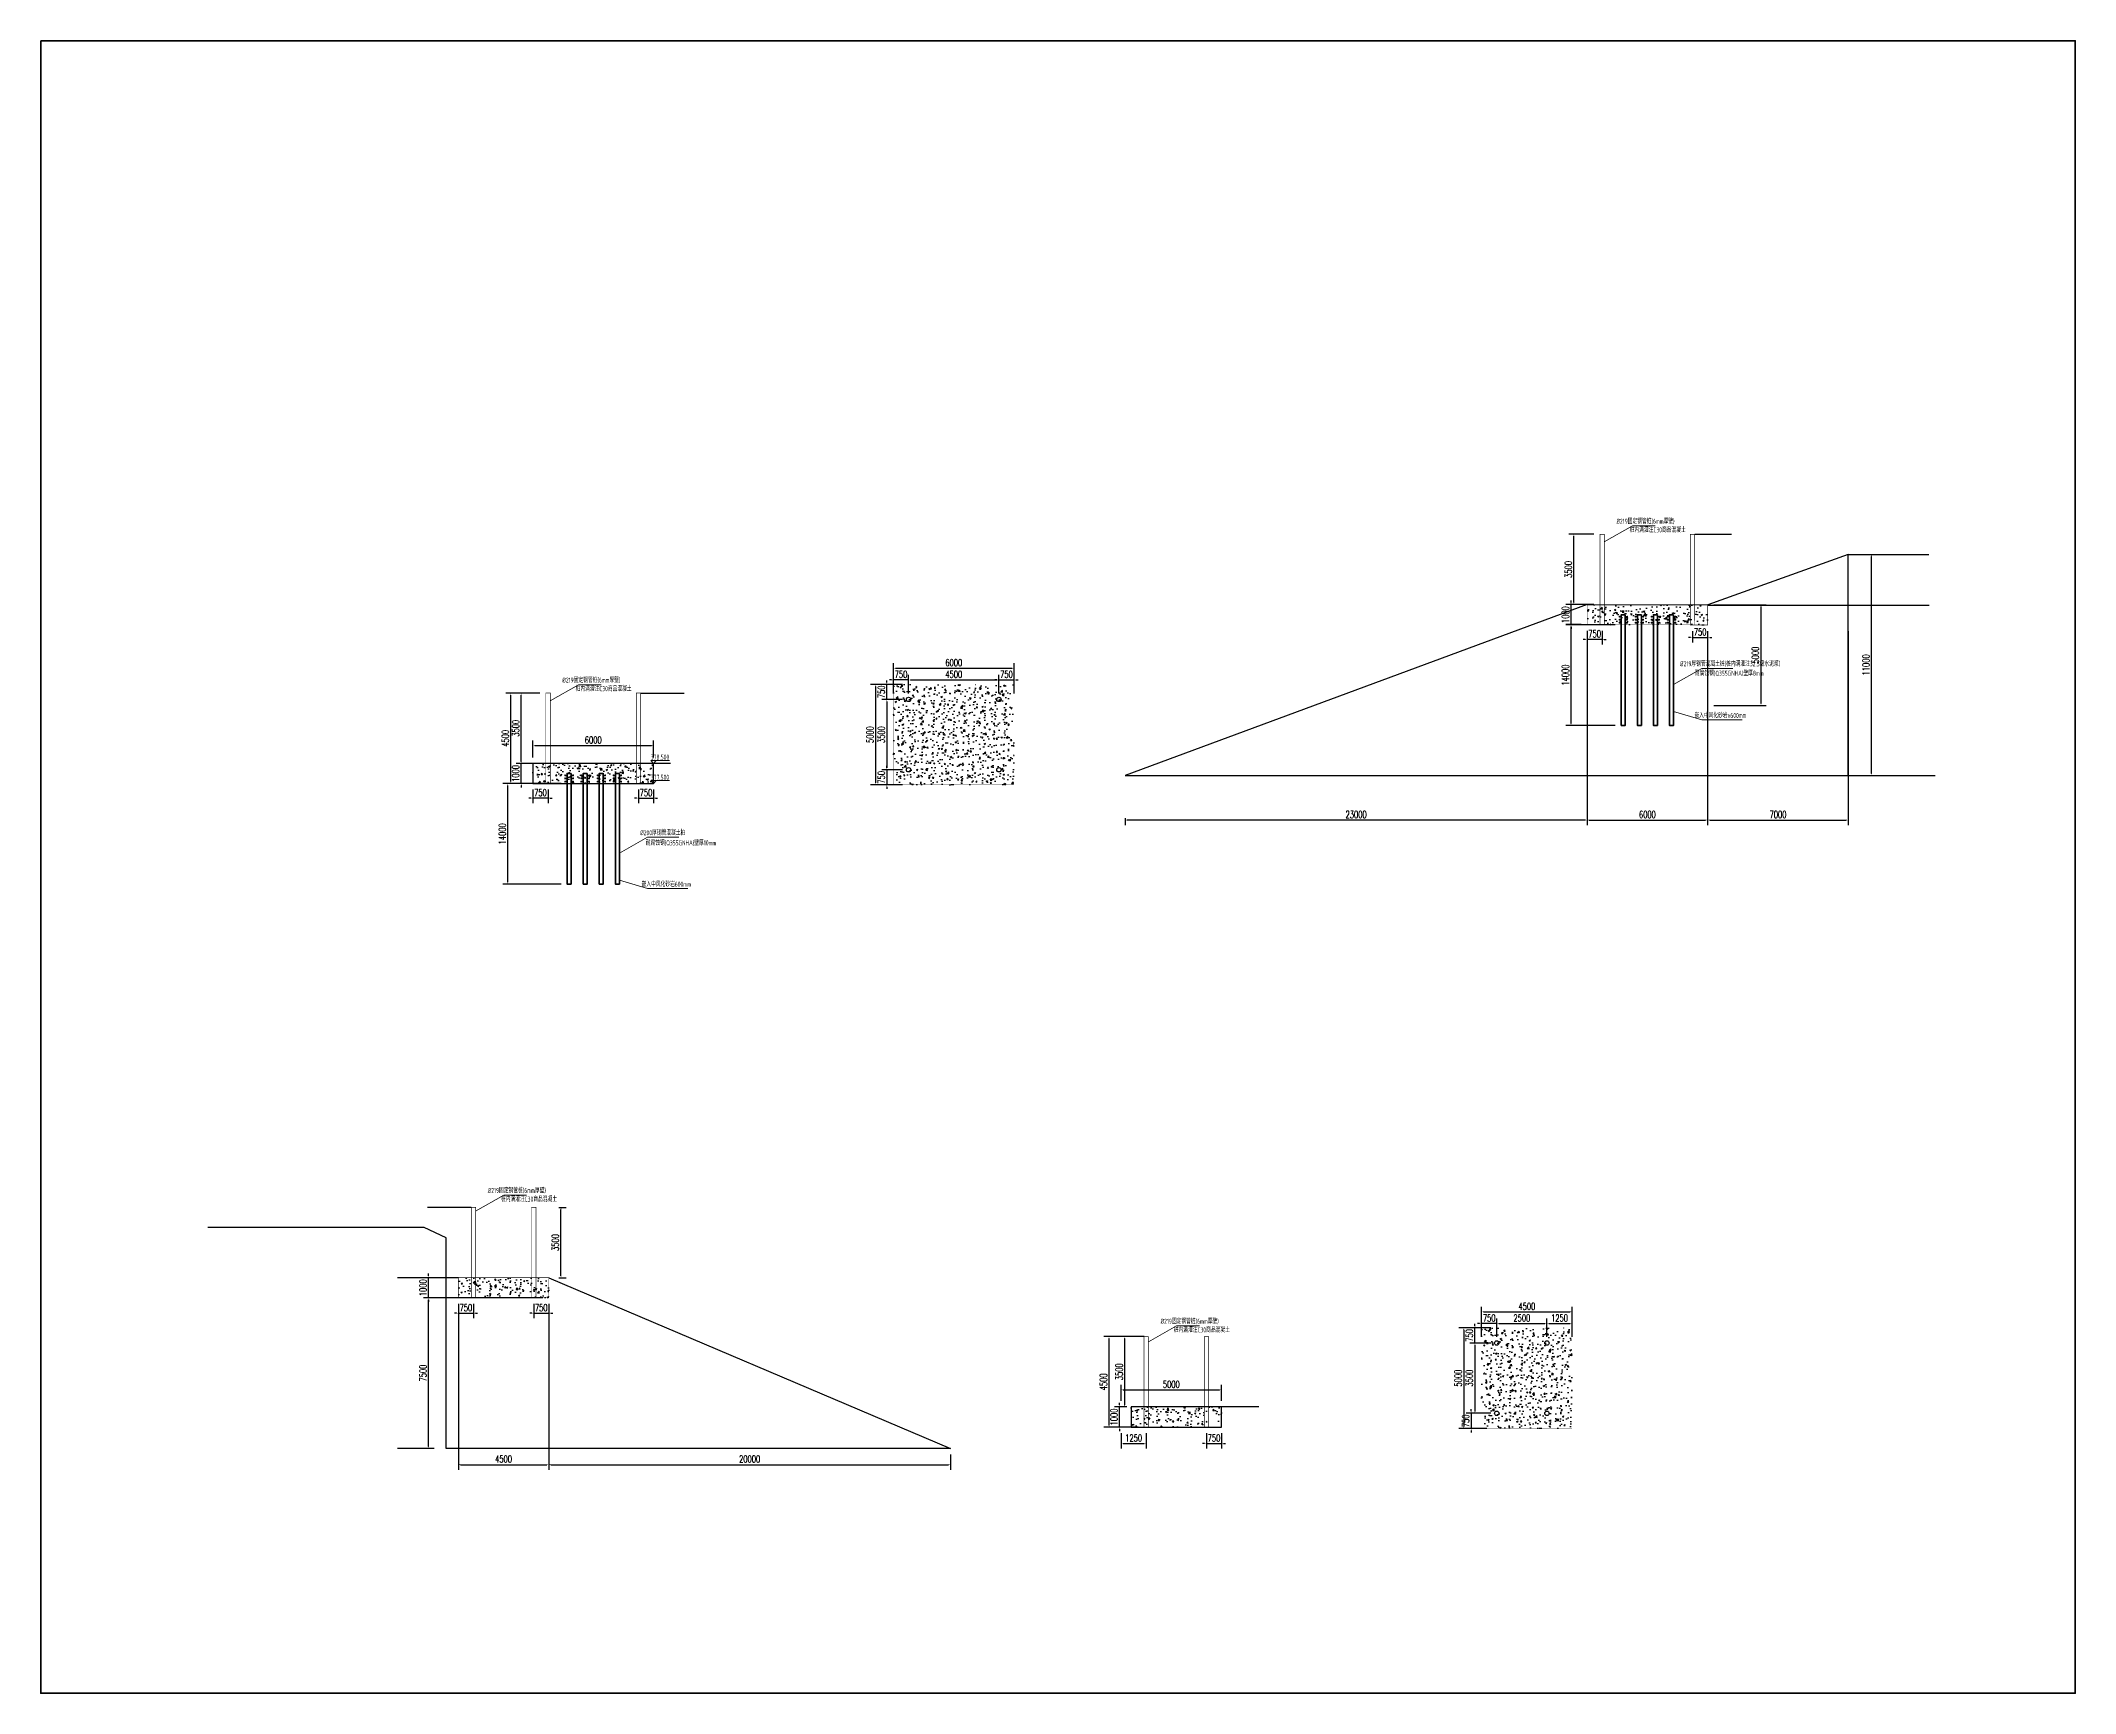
# Model space of a CAD drawing. Header units: millimetres. Extents: x -2430464 to 225692, y -180 to 1805330.
# Drawn here: x -976038 to -874760, y 622606 to 704851 of the extents above; entities that cross this region are included whole.
import ezdxf

# ---------------------------------------------------------------- set-up
doc = ezdxf.new("R2010")
doc.units = ezdxf.units.MM
doc.header["$LTSCALE"] = 1000
doc.layers.get('DEFPOINTS').update_dxf_attribs({"linetype": 'CONTINUOUS'})
for name, color, linetype in [('W-FLOAT_BOWL浮筒', 253, 'CONTINUOUS'), ('W-MOUNTING固定方式', 5, 'CONTINUOUS'), ('W-REVETMENT驳岸', 251, 'CONTINUOUS'), ('W-STEEL_FRAME钢架', 3, 'CONTINUOUS'), ('W-WOOD_FLOOR木地板', 30, 'CONTINUOUS'), ('建筑', 7, 'CONTINUOUS'), ('铝架', 3, 'CONTINUOUS')]:
    doc.layers.add(name, color=color, linetype=linetype)
for name, color, linetype, lineweight in [('工作线', 1, 'CONTINUOUS', 35), ('标注', 3, 'CONTINUOUS', 15), ('结构粗线', 4, 'CONTINUOUS', 35), ('结构细线', 7, 'CONTINUOUS', 18)]:
    doc.layers.add(name, color=color, linetype=linetype, lineweight=lineweight)
doc.styles.add('civil', font='tssdeng.shx', dxfattribs={"width": 0.7, "bigfont": 'hztxt.shx'})
doc.styles.add('STANDARD_T3', font='simplex.shx', dxfattribs={"width": 0.7, "bigfont": 'gbcbig.shx'})
doc.dimstyles.new('W&&100', dxfattribs={"dimtxt": 350, "dimasz": 100, "dimexe": 250, "dimexo": 300, "dimgap": 100, "dimtad": 1, "dimdec": 0, "dimzin": 0, "dimdsep": 46, "dimtxsty": 'STANDARD_T3', "dimcen": 0.09, "dimclrd": 1, "dimclre": 1, "dimclrt": 7, "dimazin": 2, "dimtfac": 1, "dimtdec": 0, "dimtix": 1, "dimtmove": 2, "dimatfit": 3, "dimfxl": 0, "dimtolj": 1, "dimtzin": 0, "dimarcsym": 0})

msp = doc.modelspace()

# ---------------------------------------------------------------- texts
at = {"layer": '标注', "char_height": 250, "attachment_point": 5, "style": 'civil'}
for s, insert in [('\\A1;%%C219固定钢管桩(6mm厚壁)', (-896155.04, 680923.1)), ('\\A1;桩内满灌注C30商品混凝土', (-895547.63, 680504.82)), ('\\A1;%%C219厚钢管混凝土桩(桩内满灌注32.5级水泥浆)', (-891942.99, 673830.22)), ('\\A1;耐腐蚀钢(Q355GNHA)壁厚8mm', (-891986.17, 673360.59)), ('\\A1;%%C219固定钢管桩(6mm厚壁)', (-948623.76, 673018.96)), ('\\A1;桩内满灌注C30商品混凝土', (-948016.35, 672600.67)), ('\\A1;嵌入中风化砂岩≥600mm', (-892425.75, 671266.36)), ('\\A1;378.500', (-945211.99, 669195.15)), ('\\A1;377.500', (-945211.99, 668195.15)), ('\\A1;%%C200厚钢管混凝土桩', (-945072.94, 665433.15)), ('\\A1;耐腐蚀钢(Q355GNHA)壁厚10mm', (-944165.6, 664916.97)), ('\\A1;嵌入中风化砂岩600mm', (-944899.4, 662869.29)), ('\\A1;%%C219固定钢管桩(6mm厚壁)', (-952337.2, 647616.46)), ('\\A1;桩内满灌注C30商品混凝土', (-951729.79, 647198.17)), ('\\A1;%%C219固定钢管桩(6mm厚壁)', (-918846.76, 641108.96)), ('\\A1;桩内满灌注C30商品混凝土', (-918239.35, 640690.67))]:
    msp.add_mtext(s, dxfattribs=dict(at, insert=insert))

# ---------------------------------------------------------------- blocks, each defined once
blk = doc.blocks.new('*D144')
at = {"layer": 'DEFPOINTS', "color": 0, "transparency": 16777216}
for p in [(-952118, 668883), (-951534, 668883), (-951534, 667883)]:
    blk.add_point(p, dxfattribs=at)
at = {"layer": 'W-WOOD_FLOOR木地板', "color": 1, "lineweight": -2, "transparency": 16777216}
for p, q in [((-951834, 668883), (-952368, 668883)), ((-952118, 668983), (-952118, 669083)), ((-952118, 667883), (-952118, 668883)), ((-951834, 667883), (-952368, 667883)), ((-952118, 667783), (-952118, 667683))]:
    blk.add_line(p, q, dxfattribs=at)
at = {"layer": 'W-WOOD_FLOOR木地板', "color": 1, "transparency": 16777216}
for points in [[(-952135, 668983), (-952101, 668983), (-952118, 668883)], [(-952135, 667783), (-952101, 667783), (-952118, 667883)]]:
    blk.add_solid(points, dxfattribs=at)
at = {"layer": 'W-WOOD_FLOOR木地板', "color": 7, "transparency": 16777216, "insert": (-952393, 668383), "char_height": 350, "attachment_point": 5, "rotation": 90, "style": 'STANDARD_T3'}
blk.add_mtext('\\A1;1000', dxfattribs=at)
blk = doc.blocks.new('*D145')
at = {"layer": 'DEFPOINTS', "color": 0, "transparency": 16777216}
for p in [(-952637, 672383), (-950894, 672383), (-950894, 667883)]:
    blk.add_point(p, dxfattribs=at)
at = {"layer": 'W-WOOD_FLOOR木地板', "color": 1, "lineweight": -2, "transparency": 16777216}
for p, q in [((-951194, 672383), (-952887, 672383)), ((-952637, 667983), (-952637, 672283)), ((-951194, 667883), (-952887, 667883))]:
    blk.add_line(p, q, dxfattribs=at)
at = {"layer": 'W-WOOD_FLOOR木地板', "color": 1, "transparency": 16777216}
for points in [[(-952653, 672283), (-952620, 672283), (-952637, 672383)], [(-952653, 667983), (-952620, 667983), (-952637, 667883)]]:
    blk.add_solid(points, dxfattribs=at)
at = {"layer": 'W-WOOD_FLOOR木地板', "color": 7, "transparency": 16777216, "insert": (-952912, 670133), "char_height": 350, "attachment_point": 5, "rotation": 90, "style": 'STANDARD_T3'}
blk.add_mtext('\\A1;4500', dxfattribs=at)
blk = doc.blocks.new('*D146')
at = {"layer": 'DEFPOINTS', "color": 0, "transparency": 16777216}
for p in [(-952126, 672383), (-951044, 672383), (-950894, 668883)]:
    blk.add_point(p, dxfattribs=at)
at = {"layer": 'W-WOOD_FLOOR木地板', "color": 1, "lineweight": -2, "transparency": 16777216}
for p, q in [((-951344, 672383), (-952376, 672383)), ((-952126, 668983), (-952126, 672283)), ((-951194, 668883), (-952376, 668883))]:
    blk.add_line(p, q, dxfattribs=at)
at = {"layer": 'W-WOOD_FLOOR木地板', "color": 1, "transparency": 16777216}
for points in [[(-952143, 672283), (-952110, 672283), (-952126, 672383)], [(-952143, 668983), (-952110, 668983), (-952126, 668883)]]:
    blk.add_solid(points, dxfattribs=at)
at = {"layer": 'W-WOOD_FLOOR木地板', "color": 7, "transparency": 16777216, "insert": (-952401, 670633), "char_height": 350, "attachment_point": 5, "rotation": 90, "style": 'STANDARD_T3'}
blk.add_mtext('\\A1;3500', dxfattribs=at)
blk = doc.blocks.new('*D147')
at = {"layer": 'DEFPOINTS', "color": 0, "transparency": 16777216}
for p in [(-933588, 672817), (-934482, 667817), (-933588, 667817)]:
    blk.add_point(p, dxfattribs=at)
at = {"layer": '建筑', "color": 1, "lineweight": -2, "transparency": 16777216}
for p, q in [((-933888, 672817), (-934732, 672817)), ((-934482, 672717), (-934482, 667917)), ((-933888, 667817), (-934732, 667817))]:
    blk.add_line(p, q, dxfattribs=at)
at = {"layer": '建筑', "color": 1, "transparency": 16777216}
for points in [[(-934499, 672717), (-934465, 672717), (-934482, 672817)], [(-934499, 667917), (-934465, 667917), (-934482, 667817)]]:
    blk.add_solid(points, dxfattribs=at)
at = {"layer": '建筑', "color": 7, "transparency": 16777216, "insert": (-934757, 670317), "char_height": 350, "attachment_point": 5, "rotation": 90, "style": 'STANDARD_T3'}
blk.add_mtext('\\A1;5000', dxfattribs=at)
blk = doc.blocks.new('*D148')
at = {"layer": 'DEFPOINTS', "color": 0, "transparency": 16777216}
for p in [(-927588, 673623), (-933588, 672817), (-927588, 672817)]:
    blk.add_point(p, dxfattribs=at)
at = {"layer": '建筑', "color": 1, "lineweight": -2, "transparency": 16777216}
for p, q in [((-933588, 673117), (-933588, 673873)), ((-933488, 673623), (-927688, 673623)), ((-927588, 673117), (-927588, 673873))]:
    blk.add_line(p, q, dxfattribs=at)
at = {"layer": '建筑', "color": 1, "transparency": 16777216}
for points in [[(-933488, 673640), (-933488, 673606), (-933588, 673623)], [(-927688, 673640), (-927688, 673606), (-927588, 673623)]]:
    blk.add_solid(points, dxfattribs=at)
at = {"layer": '建筑', "color": 7, "transparency": 16777216, "insert": (-930588, 673898), "char_height": 350, "attachment_point": 5, "style": 'STANDARD_T3'}
blk.add_mtext('\\A1;6000', dxfattribs=at)
blk = doc.blocks.new('*D149')
at = {"layer": 'DEFPOINTS', "color": 0, "transparency": 16777216}
for p in [(-933921, 672817), (-932838, 672817), (-932838, 672067)]:
    blk.add_point(p, dxfattribs=at)
at = {"layer": '建筑', "color": 1, "lineweight": -2, "transparency": 16777216}
for p, q in [((-933138, 672817), (-934171, 672817)), ((-933921, 672917), (-933921, 673017)), ((-933921, 672067), (-933921, 672817)), ((-933138, 672067), (-934171, 672067)), ((-933921, 671967), (-933921, 671867))]:
    blk.add_line(p, q, dxfattribs=at)
at = {"layer": '建筑', "color": 1, "transparency": 16777216}
for points in [[(-933938, 672917), (-933905, 672917), (-933921, 672817)], [(-933938, 671967), (-933905, 671967), (-933921, 672067)]]:
    blk.add_solid(points, dxfattribs=at)
at = {"layer": '建筑', "color": 7, "transparency": 16777216, "insert": (-934196, 672442), "char_height": 350, "attachment_point": 5, "rotation": 90, "style": 'STANDARD_T3'}
blk.add_mtext('\\A1;750', dxfattribs=at)
blk = doc.blocks.new('*D150')
at = {"layer": 'DEFPOINTS', "color": 0, "transparency": 16777216}
for p in [(-932838, 672067), (-933921, 668567), (-932838, 668567)]:
    blk.add_point(p, dxfattribs=at)
at = {"layer": '建筑', "color": 1, "lineweight": -2, "transparency": 16777216}
for p, q in [((-933138, 672067), (-934171, 672067)), ((-933921, 671967), (-933921, 668667)), ((-933138, 668567), (-934171, 668567))]:
    blk.add_line(p, q, dxfattribs=at)
at = {"layer": '建筑', "color": 1, "transparency": 16777216}
for points in [[(-933938, 671967), (-933905, 671967), (-933921, 672067)], [(-933938, 668667), (-933905, 668667), (-933921, 668567)]]:
    blk.add_solid(points, dxfattribs=at)
at = {"layer": '建筑', "color": 7, "transparency": 16777216, "insert": (-934196, 670317), "char_height": 350, "attachment_point": 5, "rotation": 90, "style": 'STANDARD_T3'}
blk.add_mtext('\\A1;3500', dxfattribs=at)
blk = doc.blocks.new('*D151')
at = {"layer": 'DEFPOINTS', "color": 0, "transparency": 16777216}
for p in [(-932838, 668567), (-933921, 667817), (-932838, 667817)]:
    blk.add_point(p, dxfattribs=at)
at = {"layer": '建筑', "color": 1, "lineweight": -2, "transparency": 16777216}
for p, q in [((-933138, 668567), (-934171, 668567)), ((-933921, 668667), (-933921, 668767)), ((-933921, 668567), (-933921, 667817)), ((-933138, 667817), (-934171, 667817)), ((-933921, 667717), (-933921, 667617))]:
    blk.add_line(p, q, dxfattribs=at)
at = {"layer": '建筑', "color": 1, "transparency": 16777216}
for points in [[(-933938, 668667), (-933905, 668667), (-933921, 668567)], [(-933938, 667717), (-933905, 667717), (-933921, 667817)]]:
    blk.add_solid(points, dxfattribs=at)
at = {"layer": '建筑', "color": 7, "transparency": 16777216, "insert": (-934196, 668192), "char_height": 350, "attachment_point": 5, "rotation": 90, "style": 'STANDARD_T3'}
blk.add_mtext('\\A1;750', dxfattribs=at)
blk = doc.blocks.new('*D152')
at = {"layer": 'DEFPOINTS', "color": 0, "transparency": 16777216}
for p in [(-933588, 673035), (-933588, 672067), (-932838, 672067)]:
    blk.add_point(p, dxfattribs=at)
at = {"layer": '建筑', "color": 1, "lineweight": -2, "transparency": 16777216}
for p, q in [((-933688, 673035), (-933788, 673035)), ((-933588, 672367), (-933588, 673285)), ((-932838, 673035), (-933588, 673035)), ((-932838, 672367), (-932838, 673285)), ((-932738, 673035), (-932638, 673035))]:
    blk.add_line(p, q, dxfattribs=at)
at = {"layer": '建筑', "color": 1, "transparency": 16777216}
for points in [[(-933688, 673052), (-933688, 673019), (-933588, 673035)], [(-932738, 673052), (-932738, 673019), (-932838, 673035)]]:
    blk.add_solid(points, dxfattribs=at)
at = {"layer": '建筑', "color": 7, "transparency": 16777216, "insert": (-933213, 673310), "char_height": 350, "attachment_point": 5, "style": 'STANDARD_T3'}
blk.add_mtext('\\A1;750', dxfattribs=at)
blk = doc.blocks.new('*D153')
at = {"layer": 'DEFPOINTS', "color": 0, "transparency": 16777216}
for p in [(-928338, 673035), (-932838, 672067), (-928338, 672067)]:
    blk.add_point(p, dxfattribs=at)
at = {"layer": '建筑', "color": 1, "lineweight": -2, "transparency": 16777216}
for p, q in [((-932838, 672367), (-932838, 673285)), ((-932738, 673035), (-928438, 673035)), ((-928338, 672367), (-928338, 673285))]:
    blk.add_line(p, q, dxfattribs=at)
at = {"layer": '建筑', "color": 1, "transparency": 16777216}
for points in [[(-932738, 673052), (-932738, 673019), (-932838, 673035)], [(-928438, 673052), (-928438, 673019), (-928338, 673035)]]:
    blk.add_solid(points, dxfattribs=at)
at = {"layer": '建筑', "color": 7, "transparency": 16777216, "insert": (-930588, 673310), "char_height": 350, "attachment_point": 5, "style": 'STANDARD_T3'}
blk.add_mtext('\\A1;4500', dxfattribs=at)
blk = doc.blocks.new('*D154')
at = {"layer": 'DEFPOINTS', "color": 0, "transparency": 16777216}
for p in [(-927588, 673035), (-928338, 672067), (-927588, 672067)]:
    blk.add_point(p, dxfattribs=at)
at = {"layer": '建筑', "color": 1, "lineweight": -2, "transparency": 16777216}
for p, q in [((-928438, 673035), (-928538, 673035)), ((-928338, 672367), (-928338, 673285)), ((-928338, 673035), (-927588, 673035)), ((-927588, 672367), (-927588, 673285)), ((-927488, 673035), (-927388, 673035))]:
    blk.add_line(p, q, dxfattribs=at)
at = {"layer": '建筑', "color": 1, "transparency": 16777216}
for points in [[(-928438, 673052), (-928438, 673019), (-928338, 673035)], [(-927488, 673052), (-927488, 673019), (-927588, 673035)]]:
    blk.add_solid(points, dxfattribs=at)
at = {"layer": '建筑', "color": 7, "transparency": 16777216, "insert": (-927963, 673310), "char_height": 350, "attachment_point": 5, "style": 'STANDARD_T3'}
blk.add_mtext('\\A1;750', dxfattribs=at)
blk = doc.blocks.new('*D169')
at = {"layer": 'DEFPOINTS', "color": 0, "transparency": 16777216}
for p in [(-899061, 675789), (-893061, 675771), (-893061, 666066)]:
    blk.add_point(p, dxfattribs=at)
at = {"layer": '建筑', "color": 1, "lineweight": -2, "transparency": 16777216}
for p, q in [((-899061, 675489), (-899061, 665816)), ((-893061, 675471), (-893061, 665816)), ((-898961, 666066), (-893161, 666066))]:
    blk.add_line(p, q, dxfattribs=at)
at = {"layer": '建筑', "color": 1, "transparency": 16777216}
for points in [[(-898961, 666083), (-898961, 666050), (-899061, 666066)], [(-893161, 666083), (-893161, 666050), (-893061, 666066)]]:
    blk.add_solid(points, dxfattribs=at)
at = {"layer": '建筑', "color": 7, "transparency": 16777216, "insert": (-896061, 666341), "char_height": 350, "attachment_point": 5, "style": 'STANDARD_T3'}
blk.add_mtext('\\A1;6000', dxfattribs=at)
blk = doc.blocks.new('*D170')
at = {"layer": 'DEFPOINTS', "color": 0, "transparency": 16777216}
for p in [(-899863, 676789), (-899061, 676789), (-899061, 675789)]:
    blk.add_point(p, dxfattribs=at)
at = {"layer": '建筑', "color": 1, "lineweight": -2, "transparency": 16777216}
for p, q in [((-899361, 676789), (-900113, 676789)), ((-899863, 676889), (-899863, 676989)), ((-899863, 675789), (-899863, 676789)), ((-899361, 675789), (-900113, 675789)), ((-899863, 675689), (-899863, 675589))]:
    blk.add_line(p, q, dxfattribs=at)
at = {"layer": '建筑', "color": 1, "transparency": 16777216}
for points in [[(-899880, 676889), (-899847, 676889), (-899863, 676789)], [(-899880, 675689), (-899847, 675689), (-899863, 675789)]]:
    blk.add_solid(points, dxfattribs=at)
at = {"layer": '建筑', "color": 7, "transparency": 16777216, "insert": (-900138, 676289), "char_height": 350, "attachment_point": 5, "rotation": 90, "style": 'STANDARD_T3'}
blk.add_mtext('\\A1;1000', dxfattribs=at)
blk = doc.blocks.new('*D171')
at = {"layer": 'DEFPOINTS', "color": 0, "transparency": 16777216}
for p in [(-886061, 679287), (-884898, 679287), (-886061, 668287)]:
    blk.add_point(p, dxfattribs=at)
at = {"layer": '建筑', "color": 1, "lineweight": -2, "transparency": 16777216}
for p, q in [((-885761, 679287), (-884648, 679287)), ((-884898, 668387), (-884898, 679187)), ((-885761, 668287), (-884648, 668287))]:
    blk.add_line(p, q, dxfattribs=at)
at = {"layer": '建筑', "color": 1, "transparency": 16777216}
for points in [[(-884914, 679187), (-884881, 679187), (-884898, 679287)], [(-884914, 668387), (-884881, 668387), (-884898, 668287)]]:
    blk.add_solid(points, dxfattribs=at)
at = {"layer": '建筑', "color": 7, "transparency": 16777216, "insert": (-885173, 673787), "char_height": 350, "attachment_point": 5, "rotation": 90, "style": 'STANDARD_T3'}
blk.add_mtext('\\A1;11000', dxfattribs=at)
blk = doc.blocks.new('*D172')
at = {"layer": 'DEFPOINTS', "color": 0, "transparency": 16777216}
for p in [(-893061, 675771), (-886061, 675771), (-886061, 666066)]:
    blk.add_point(p, dxfattribs=at)
at = {"layer": '建筑', "color": 1, "lineweight": -2, "transparency": 16777216}
for p, q in [((-893061, 675471), (-893061, 665816)), ((-886061, 675471), (-886061, 665816)), ((-892961, 666066), (-886161, 666066))]:
    blk.add_line(p, q, dxfattribs=at)
at = {"layer": '建筑', "color": 1, "transparency": 16777216}
for points in [[(-892961, 666083), (-892961, 666050), (-893061, 666066)], [(-886161, 666083), (-886161, 666050), (-886061, 666066)]]:
    blk.add_solid(points, dxfattribs=at)
at = {"layer": '建筑', "color": 7, "transparency": 16777216, "insert": (-889561, 666341), "char_height": 350, "attachment_point": 5, "style": 'STANDARD_T3'}
blk.add_mtext('\\A1;7000', dxfattribs=at)
blk = doc.blocks.new('*D173')
at = {"layer": 'DEFPOINTS', "color": 0, "transparency": 16777216}
for p in [(-922341, 636855), (-921757, 636855), (-921757, 635855)]:
    blk.add_point(p, dxfattribs=at)
at = {"layer": 'W-WOOD_FLOOR木地板', "color": 1, "lineweight": -2, "transparency": 16777216}
for p, q in [((-922341, 636955), (-922341, 637055)), ((-922057, 636855), (-922591, 636855)), ((-922341, 635855), (-922341, 636855)), ((-922057, 635855), (-922591, 635855)), ((-922341, 635755), (-922341, 635655))]:
    blk.add_line(p, q, dxfattribs=at)
at = {"layer": 'W-WOOD_FLOOR木地板', "color": 1, "transparency": 16777216}
for points in [[(-922358, 636955), (-922324, 636955), (-922341, 636855)], [(-922358, 635755), (-922324, 635755), (-922341, 635855)]]:
    blk.add_solid(points, dxfattribs=at)
at = {"layer": 'W-WOOD_FLOOR木地板', "color": 7, "transparency": 16777216, "insert": (-922616, 636355), "char_height": 350, "attachment_point": 5, "rotation": 90, "style": 'STANDARD_T3'}
blk.add_mtext('\\A1;1000', dxfattribs=at)
blk = doc.blocks.new('*D174')
at = {"layer": 'DEFPOINTS', "color": 0, "transparency": 16777216}
for p in [(-922860, 640355), (-921117, 640355), (-921117, 635855)]:
    blk.add_point(p, dxfattribs=at)
at = {"layer": 'W-WOOD_FLOOR木地板', "color": 1, "lineweight": -2, "transparency": 16777216}
for p, q in [((-921417, 640355), (-923110, 640355)), ((-922860, 635955), (-922860, 640255)), ((-921417, 635855), (-923110, 635855))]:
    blk.add_line(p, q, dxfattribs=at)
at = {"layer": 'W-WOOD_FLOOR木地板', "color": 1, "transparency": 16777216}
for points in [[(-922876, 640255), (-922843, 640255), (-922860, 640355)], [(-922876, 635955), (-922843, 635955), (-922860, 635855)]]:
    blk.add_solid(points, dxfattribs=at)
at = {"layer": 'W-WOOD_FLOOR木地板', "color": 7, "transparency": 16777216, "insert": (-923135, 638105), "char_height": 350, "attachment_point": 5, "rotation": 90, "style": 'STANDARD_T3'}
blk.add_mtext('\\A1;4500', dxfattribs=at)
blk = doc.blocks.new('*D180')
at = {"layer": 'DEFPOINTS', "color": 0, "transparency": 16777216}
for p in [(-904311, 640789), (-905205, 635789), (-904311, 635789)]:
    blk.add_point(p, dxfattribs=at)
at = {"layer": '建筑', "color": 1, "lineweight": -2, "transparency": 16777216}
for p, q in [((-904611, 640789), (-905455, 640789)), ((-905205, 640689), (-905205, 635889)), ((-904611, 635789), (-905455, 635789))]:
    blk.add_line(p, q, dxfattribs=at)
at = {"layer": '建筑', "color": 1, "transparency": 16777216}
for points in [[(-905222, 640689), (-905188, 640689), (-905205, 640789)], [(-905222, 635889), (-905188, 635889), (-905205, 635789)]]:
    blk.add_solid(points, dxfattribs=at)
at = {"layer": '建筑', "color": 7, "transparency": 16777216, "insert": (-905480, 638289), "char_height": 350, "attachment_point": 5, "rotation": 90, "style": 'STANDARD_T3'}
blk.add_mtext('\\A1;5000', dxfattribs=at)
blk = doc.blocks.new('*D181')
at = {"layer": 'DEFPOINTS', "color": 0, "transparency": 16777216}
for p in [(-899811, 641595), (-904311, 640789), (-899811, 640789)]:
    blk.add_point(p, dxfattribs=at)
at = {"layer": '建筑', "color": 1, "lineweight": -2, "transparency": 16777216}
for p, q in [((-904311, 641089), (-904311, 641845)), ((-904211, 641595), (-899911, 641595)), ((-899811, 641089), (-899811, 641845))]:
    blk.add_line(p, q, dxfattribs=at)
at = {"layer": '建筑', "color": 1, "transparency": 16777216}
for points in [[(-904211, 641612), (-904211, 641578), (-904311, 641595)], [(-899911, 641612), (-899911, 641578), (-899811, 641595)]]:
    blk.add_solid(points, dxfattribs=at)
at = {"layer": '建筑', "color": 7, "transparency": 16777216, "insert": (-902061, 641870), "char_height": 350, "attachment_point": 5, "style": 'STANDARD_T3'}
blk.add_mtext('\\A1;4500', dxfattribs=at)
blk = doc.blocks.new('*D175')
at = {"layer": 'DEFPOINTS', "color": 0, "transparency": 16777216}
for p in [(-904644, 640789), (-903561, 640789), (-903561, 640039)]:
    blk.add_point(p, dxfattribs=at)
at = {"layer": '建筑', "color": 1, "lineweight": -2, "transparency": 16777216}
for p, q in [((-903861, 640789), (-904894, 640789)), ((-904644, 640889), (-904644, 640989)), ((-904644, 640039), (-904644, 640789)), ((-903861, 640039), (-904894, 640039)), ((-904644, 639939), (-904644, 639839))]:
    blk.add_line(p, q, dxfattribs=at)
at = {"layer": '建筑', "color": 1, "transparency": 16777216}
for points in [[(-904661, 640889), (-904628, 640889), (-904644, 640789)], [(-904661, 639939), (-904628, 639939), (-904644, 640039)]]:
    blk.add_solid(points, dxfattribs=at)
at = {"layer": '建筑', "color": 7, "transparency": 16777216, "insert": (-904919, 640414), "char_height": 350, "attachment_point": 5, "rotation": 90, "style": 'STANDARD_T3'}
blk.add_mtext('\\A1;750', dxfattribs=at)
blk = doc.blocks.new('*D176')
at = {"layer": 'DEFPOINTS', "color": 0, "transparency": 16777216}
for p in [(-903561, 640039), (-904644, 636539), (-903561, 636539)]:
    blk.add_point(p, dxfattribs=at)
at = {"layer": '建筑', "color": 1, "lineweight": -2, "transparency": 16777216}
for p, q in [((-903861, 640039), (-904894, 640039)), ((-904644, 639939), (-904644, 636639)), ((-903861, 636539), (-904894, 636539))]:
    blk.add_line(p, q, dxfattribs=at)
at = {"layer": '建筑', "color": 1, "transparency": 16777216}
for points in [[(-904661, 639939), (-904628, 639939), (-904644, 640039)], [(-904661, 636639), (-904628, 636639), (-904644, 636539)]]:
    blk.add_solid(points, dxfattribs=at)
at = {"layer": '建筑', "color": 7, "transparency": 16777216, "insert": (-904919, 638289), "char_height": 350, "attachment_point": 5, "rotation": 90, "style": 'STANDARD_T3'}
blk.add_mtext('\\A1;3500', dxfattribs=at)
blk = doc.blocks.new('*D177')
at = {"layer": 'DEFPOINTS', "color": 0, "transparency": 16777216}
for p in [(-903561, 636539), (-904832, 635789), (-903749, 635789)]:
    blk.add_point(p, dxfattribs=at)
at = {"layer": '建筑', "color": 1, "lineweight": -2, "transparency": 16777216}
for p, q in [((-903861, 636539), (-905082, 636539)), ((-904832, 636639), (-904832, 636739)), ((-904832, 636539), (-904832, 635789)), ((-904049, 635789), (-905082, 635789)), ((-904832, 635689), (-904832, 635589))]:
    blk.add_line(p, q, dxfattribs=at)
at = {"layer": '建筑', "color": 1, "transparency": 16777216}
for points in [[(-904849, 636639), (-904815, 636639), (-904832, 636539)], [(-904849, 635689), (-904815, 635689), (-904832, 635789)]]:
    blk.add_solid(points, dxfattribs=at)
at = {"layer": '建筑', "color": 7, "transparency": 16777216, "insert": (-905107, 636164), "char_height": 350, "attachment_point": 5, "rotation": 90, "style": 'STANDARD_T3'}
blk.add_mtext('\\A1;750', dxfattribs=at)
blk = doc.blocks.new('*D178')
at = {"layer": 'DEFPOINTS', "color": 0, "transparency": 16777216}
for p in [(-904311, 641007), (-904311, 640039), (-903561, 640039)]:
    blk.add_point(p, dxfattribs=at)
at = {"layer": '建筑', "color": 1, "lineweight": -2, "transparency": 16777216}
for p, q in [((-904311, 640339), (-904311, 641257)), ((-903561, 640339), (-903561, 641257)), ((-904411, 641007), (-904511, 641007)), ((-903561, 641007), (-904311, 641007)), ((-903461, 641007), (-903361, 641007))]:
    blk.add_line(p, q, dxfattribs=at)
at = {"layer": '建筑', "color": 1, "transparency": 16777216}
for points in [[(-904411, 641024), (-904411, 640991), (-904311, 641007)], [(-903461, 641024), (-903461, 640991), (-903561, 641007)]]:
    blk.add_solid(points, dxfattribs=at)
at = {"layer": '建筑', "color": 7, "transparency": 16777216, "insert": (-903936, 641282), "char_height": 350, "attachment_point": 5, "style": 'STANDARD_T3'}
blk.add_mtext('\\A1;750', dxfattribs=at)
blk = doc.blocks.new('*D179')
at = {"layer": 'DEFPOINTS', "color": 0, "transparency": 16777216}
for p in [(-901061, 641007), (-903561, 640039), (-901061, 640039)]:
    blk.add_point(p, dxfattribs=at)
at = {"layer": '建筑', "color": 1, "lineweight": -2, "transparency": 16777216}
for p, q in [((-903561, 640339), (-903561, 641257)), ((-901061, 640339), (-901061, 641257)), ((-903461, 641007), (-901161, 641007))]:
    blk.add_line(p, q, dxfattribs=at)
at = {"layer": '建筑', "color": 1, "transparency": 16777216}
for points in [[(-903461, 641024), (-903461, 640991), (-903561, 641007)], [(-901161, 641024), (-901161, 640991), (-901061, 641007)]]:
    blk.add_solid(points, dxfattribs=at)
at = {"layer": '建筑', "color": 7, "transparency": 16777216, "insert": (-902311, 641282), "char_height": 350, "attachment_point": 5, "style": 'STANDARD_T3'}
blk.add_mtext('\\A1;2500', dxfattribs=at)
blk = doc.blocks.new('*D182')
at = {"layer": 'DEFPOINTS', "color": 0, "transparency": 16777216}
for p in [(-899811, 641007), (-901061, 640039), (-899811, 640039)]:
    blk.add_point(p, dxfattribs=at)
at = {"layer": '建筑', "color": 1, "lineweight": -2, "transparency": 16777216}
for p, q in [((-901061, 640339), (-901061, 641257)), ((-899811, 640339), (-899811, 641257)), ((-900961, 641007), (-899911, 641007))]:
    blk.add_line(p, q, dxfattribs=at)
at = {"layer": '建筑', "color": 1, "transparency": 16777216}
for points in [[(-900961, 641024), (-900961, 640991), (-901061, 641007)], [(-899911, 641024), (-899911, 640991), (-899811, 641007)]]:
    blk.add_solid(points, dxfattribs=at)
at = {"layer": '建筑', "color": 7, "transparency": 16777216, "insert": (-900436, 641282), "char_height": 350, "attachment_point": 5, "style": 'STANDARD_T3'}
blk.add_mtext('\\A1;1250', dxfattribs=at)
blk = doc.blocks.new('*D183')
at = {"layer": 'DEFPOINTS', "color": 0, "transparency": 16777216}
for p in [(-917257, 637704), (-922257, 636855), (-917257, 636855)]:
    blk.add_point(p, dxfattribs=at)
at = {"layer": '建筑', "color": 1, "lineweight": -2, "transparency": 16777216}
for p, q in [((-922257, 637155), (-922257, 637954)), ((-922157, 637704), (-917357, 637704)), ((-917257, 637155), (-917257, 637954))]:
    blk.add_line(p, q, dxfattribs=at)
at = {"layer": '建筑', "color": 1, "transparency": 16777216}
for points in [[(-922157, 637720), (-922157, 637687), (-922257, 637704)], [(-917357, 637720), (-917357, 637687), (-917257, 637704)]]:
    blk.add_solid(points, dxfattribs=at)
at = {"layer": '建筑', "color": 7, "transparency": 16777216, "insert": (-919757, 637979), "char_height": 350, "attachment_point": 5, "style": 'STANDARD_T3'}
blk.add_mtext('\\A1;5000', dxfattribs=at)
blk = doc.blocks.new('*D184')
at = {"layer": 'DEFPOINTS', "color": 0, "transparency": 16777216}
for p in [(-955248, 642289), (-950748, 642289), (-950748, 633984)]:
    blk.add_point(p, dxfattribs=at)
at = {"layer": '建筑', "color": 1, "lineweight": -2, "transparency": 16777216}
for p, q in [((-955248, 641989), (-955248, 633734)), ((-950748, 641989), (-950748, 633734)), ((-955148, 633984), (-950848, 633984))]:
    blk.add_line(p, q, dxfattribs=at)
at = {"layer": '建筑', "color": 1, "transparency": 16777216}
for points in [[(-955148, 634001), (-955148, 633968), (-955248, 633984)], [(-950848, 634001), (-950848, 633968), (-950748, 633984)]]:
    blk.add_solid(points, dxfattribs=at)
at = {"layer": '建筑', "color": 7, "transparency": 16777216, "insert": (-952998, 634259), "char_height": 350, "attachment_point": 5, "style": 'STANDARD_T3'}
blk.add_mtext('\\A1;4500', dxfattribs=at)
blk = doc.blocks.new('*D185')
at = {"layer": 'DEFPOINTS', "color": 0, "transparency": 16777216}
for p in [(-950748, 642289), (-930748, 634790), (-930748, 633984)]:
    blk.add_point(p, dxfattribs=at)
at = {"layer": '建筑', "color": 1, "lineweight": -2, "transparency": 16777216}
for p, q in [((-950748, 641989), (-950748, 633734)), ((-930748, 634490), (-930748, 633734)), ((-950648, 633984), (-930848, 633984))]:
    blk.add_line(p, q, dxfattribs=at)
at = {"layer": '建筑', "color": 1, "transparency": 16777216}
for points in [[(-950648, 634001), (-950648, 633968), (-950748, 633984)], [(-930848, 634001), (-930848, 633968), (-930748, 633984)]]:
    blk.add_solid(points, dxfattribs=at)
at = {"layer": '建筑', "color": 7, "transparency": 16777216, "insert": (-940748, 634259), "char_height": 350, "attachment_point": 5, "style": 'STANDARD_T3'}
blk.add_mtext('\\A1;20000', dxfattribs=at)
blk = doc.blocks.new('*D186')
at = {"layer": 'DEFPOINTS', "color": 0, "transparency": 16777216}
for p in [(-956731, 642289), (-950748, 642289), (-956448, 634790)]:
    blk.add_point(p, dxfattribs=at)
at = {"layer": '建筑', "color": 1, "lineweight": -2, "transparency": 16777216}
for p, q in [((-951048, 642289), (-956981, 642289)), ((-956731, 634890), (-956731, 642189)), ((-956748, 634790), (-956981, 634790))]:
    blk.add_line(p, q, dxfattribs=at)
at = {"layer": '建筑', "color": 1, "transparency": 16777216}
for points in [[(-956748, 642189), (-956714, 642189), (-956731, 642289)], [(-956748, 634890), (-956714, 634890), (-956731, 634790)]]:
    blk.add_solid(points, dxfattribs=at)
at = {"layer": '建筑', "color": 7, "transparency": 16777216, "insert": (-957006, 638539), "char_height": 350, "attachment_point": 5, "rotation": 90, "style": 'STANDARD_T3'}
blk.add_mtext('\\A1;7500', dxfattribs=at)
blk = doc.blocks.new('*D187')
at = {"layer": 'DEFPOINTS', "color": 0, "transparency": 16777216}
for p in [(-956731, 643290), (-955248, 643290), (-955248, 642289)]:
    blk.add_point(p, dxfattribs=at)
at = {"layer": '建筑', "color": 1, "lineweight": -2, "transparency": 16777216}
for p, q in [((-955548, 643290), (-956981, 643290)), ((-956731, 643390), (-956731, 643490)), ((-956731, 642289), (-956731, 643290)), ((-955548, 642289), (-956981, 642289)), ((-956731, 642189), (-956731, 642089))]:
    blk.add_line(p, q, dxfattribs=at)
at = {"layer": '建筑', "color": 1, "transparency": 16777216}
for points in [[(-956748, 643390), (-956714, 643390), (-956731, 643290)], [(-956748, 642189), (-956714, 642189), (-956731, 642289)]]:
    blk.add_solid(points, dxfattribs=at)
at = {"layer": '建筑', "color": 7, "transparency": 16777216, "insert": (-957006, 642789), "char_height": 350, "attachment_point": 5, "rotation": 90, "style": 'STANDARD_T3'}
blk.add_mtext('\\A1;1000', dxfattribs=at)
blk = doc.blocks.new('*D262')
at = {"layer": 'DEFPOINTS', "color": 0, "transparency": 16777216}
for p in [(-893061, 676772), (-893061, 671772), (-890406, 671772)]:
    blk.add_point(p, dxfattribs=at)
at = {"layer": 'W-STEEL_FRAME钢架', "color": 1, "lineweight": -2, "transparency": 16777216}
for p, q in [((-892761, 676772), (-890156, 676772)), ((-890406, 676672), (-890406, 671872)), ((-892761, 671772), (-890156, 671772))]:
    blk.add_line(p, q, dxfattribs=at)
at = {"layer": 'W-STEEL_FRAME钢架', "color": 1, "transparency": 16777216}
for points in [[(-890423, 676672), (-890390, 676672), (-890406, 676772)], [(-890423, 671872), (-890390, 671872), (-890406, 671772)]]:
    blk.add_solid(points, dxfattribs=at)
at = {"layer": 'W-STEEL_FRAME钢架', "color": 7, "transparency": 16777216, "insert": (-890681, 674272), "char_height": 350, "attachment_point": 5, "rotation": 90, "style": 'STANDARD_T3'}
blk.add_mtext('\\A1;5000', dxfattribs=at)
blk = doc.blocks.new('*D263')
at = {"layer": 'DEFPOINTS', "color": 0, "transparency": 16777216}
for p in [(-945534, 669769), (-951534, 668883), (-945534, 668883)]:
    blk.add_point(p, dxfattribs=at)
at = {"layer": '建筑', "color": 1, "lineweight": -2, "transparency": 16777216}
for p, q in [((-951534, 669183), (-951534, 670019)), ((-951434, 669769), (-945634, 669769)), ((-945534, 669183), (-945534, 670019))]:
    blk.add_line(p, q, dxfattribs=at)
at = {"layer": '建筑', "color": 1, "transparency": 16777216}
for points in [[(-951434, 669785), (-951434, 669752), (-951534, 669769)], [(-945634, 669785), (-945634, 669752), (-945534, 669769)]]:
    blk.add_solid(points, dxfattribs=at)
at = {"layer": '建筑', "color": 7, "transparency": 16777216, "insert": (-948534, 670044), "char_height": 350, "attachment_point": 5, "style": 'STANDARD_T3'}
blk.add_mtext('\\A1;6000', dxfattribs=at)
blk = doc.blocks.new('dwwqq132')
at = {"layer": '结构细线'}
for p, q in [((82537, 14606), (82587, 14606)), ((82537, 14606), (82537, 14586)), ((82537, 14586), (82587, 14586)), ((82587, 14606), (82587, 14586))]:
    blk.add_line(p, q, dxfattribs=at)
blk.add_lwpolyline([(82552, 14496), (82572, 14496), (82572, 14586), (82552, 14586), (82552, 14496)], dxfattribs=at)
blk = doc.blocks.new('*D344')
at = {"layer": 'DEFPOINTS', "color": 0, "transparency": 16777216}
for p in [(-899718, 680288), (-898421, 680288), (-898421, 676787)]:
    blk.add_point(p, dxfattribs=at)
at = {"layer": '建筑', "color": 1, "lineweight": -2, "transparency": 16777216}
for p, q in [((-898721, 680288), (-899968, 680288)), ((-899718, 676887), (-899718, 680188)), ((-898721, 676787), (-899968, 676787))]:
    blk.add_line(p, q, dxfattribs=at)
at = {"layer": '建筑', "color": 1, "transparency": 16777216}
for points in [[(-899735, 680188), (-899702, 680188), (-899718, 680288)], [(-899735, 676887), (-899702, 676887), (-899718, 676787)]]:
    blk.add_solid(points, dxfattribs=at)
at = {"layer": '建筑', "color": 7, "transparency": 16777216, "insert": (-899993, 678537), "char_height": 350, "attachment_point": 5, "rotation": 90, "style": 'STANDARD_T3'}
blk.add_mtext('\\A1;3500', dxfattribs=at)
blk = doc.blocks.new('*D346')
at = {"layer": 'DEFPOINTS', "color": 0, "transparency": 16777216}
for p in [(-899863, 675784), (-897362, 675784), (-897361, 670774)]:
    blk.add_point(p, dxfattribs=at)
at = {"layer": '建筑', "color": 1, "lineweight": -2, "transparency": 16777216}
for p, q in [((-897662, 675784), (-900113, 675784)), ((-899863, 670874), (-899863, 675684)), ((-897661, 670774), (-900113, 670774))]:
    blk.add_line(p, q, dxfattribs=at)
at = {"layer": '建筑', "color": 1, "transparency": 16777216}
for points in [[(-899880, 675684), (-899847, 675684), (-899863, 675784)], [(-899880, 670874), (-899847, 670874), (-899863, 670774)]]:
    blk.add_solid(points, dxfattribs=at)
at = {"layer": '建筑', "color": 7, "transparency": 16777216, "insert": (-900138, 673279), "char_height": 350, "attachment_point": 5, "rotation": 90, "style": 'STANDARD_T3'}
blk.add_mtext('\\A1;14000', dxfattribs=at)
blk = doc.blocks.new('*D347')
at = {"layer": 'DEFPOINTS', "color": 0, "transparency": 16777216}
for p in [(-952787, 667883), (-949834, 667883), (-949834, 662877)]:
    blk.add_point(p, dxfattribs=at)
at = {"layer": '建筑', "color": 1, "lineweight": -2, "transparency": 16777216}
for p, q in [((-950134, 667883), (-953037, 667883)), ((-952787, 662977), (-952787, 667783)), ((-950134, 662877), (-953037, 662877))]:
    blk.add_line(p, q, dxfattribs=at)
at = {"layer": '建筑', "color": 1, "transparency": 16777216}
for points in [[(-952803, 667783), (-952770, 667783), (-952787, 667883)], [(-952803, 662977), (-952770, 662977), (-952787, 662877)]]:
    blk.add_solid(points, dxfattribs=at)
at = {"layer": '建筑', "color": 7, "transparency": 16777216, "insert": (-953062, 665380), "char_height": 350, "attachment_point": 5, "rotation": 90, "style": 'STANDARD_T3'}
blk.add_mtext('\\A1;14000', dxfattribs=at)
blk = doc.blocks.new('*D348')
at = {"layer": 'DEFPOINTS', "color": 0, "transparency": 16777216}
for p in [(-922257, 635855), (-921008, 635855), (-921008, 635038)]:
    blk.add_point(p, dxfattribs=at)
at = {"layer": '建筑', "color": 1, "lineweight": -2, "transparency": 16777216}
for p, q in [((-922257, 635555), (-922257, 634788)), ((-922157, 635038), (-921108, 635038)), ((-921008, 635555), (-921008, 634788))]:
    blk.add_line(p, q, dxfattribs=at)
at = {"layer": '建筑', "color": 1, "transparency": 16777216}
for points in [[(-922157, 635055), (-922157, 635022), (-922257, 635038)], [(-921108, 635055), (-921108, 635022), (-921008, 635038)]]:
    blk.add_solid(points, dxfattribs=at)
at = {"layer": '建筑', "color": 7, "transparency": 16777216, "insert": (-921633, 635313), "char_height": 350, "attachment_point": 5, "style": 'STANDARD_T3'}
blk.add_mtext('\\A1;1250', dxfattribs=at)
blk = doc.blocks.new('*D349')
at = {"layer": 'DEFPOINTS', "color": 0, "transparency": 16777216}
for p in [(-918007, 635855), (-917257, 635855), (-917257, 635038)]:
    blk.add_point(p, dxfattribs=at)
at = {"layer": '建筑', "color": 1, "lineweight": -2, "transparency": 16777216}
for p, q in [((-918107, 635038), (-918207, 635038)), ((-918007, 635555), (-918007, 634788)), ((-918007, 635038), (-917257, 635038)), ((-917257, 635555), (-917257, 634788)), ((-917157, 635038), (-917057, 635038))]:
    blk.add_line(p, q, dxfattribs=at)
at = {"layer": '建筑', "color": 1, "transparency": 16777216}
for points in [[(-918107, 635055), (-918107, 635022), (-918007, 635038)], [(-917157, 635055), (-917157, 635022), (-917257, 635038)]]:
    blk.add_solid(points, dxfattribs=at)
at = {"layer": '建筑', "color": 7, "transparency": 16777216, "insert": (-917632, 635313), "char_height": 350, "attachment_point": 5, "style": 'STANDARD_T3'}
blk.add_mtext('\\A1;750', dxfattribs=at)
blk = doc.blocks.new('*D350')
at = {"layer": 'DEFPOINTS', "color": 0, "transparency": 16777216}
for p in [(-951534, 667883), (-950785, 667883), (-951534, 667160)]:
    blk.add_point(p, dxfattribs=at)
at = {"layer": '建筑', "color": 1, "lineweight": -2, "transparency": 16777216}
for p, q in [((-951534, 667583), (-951534, 666910)), ((-950785, 667583), (-950785, 666910)), ((-951634, 667160), (-951734, 667160)), ((-950785, 667160), (-951534, 667160)), ((-950685, 667160), (-950585, 667160))]:
    blk.add_line(p, q, dxfattribs=at)
at = {"layer": '建筑', "color": 1, "transparency": 16777216}
for points in [[(-951634, 667177), (-951634, 667144), (-951534, 667160)], [(-950685, 667177), (-950685, 667144), (-950785, 667160)]]:
    blk.add_solid(points, dxfattribs=at)
at = {"layer": '建筑', "color": 7, "transparency": 16777216, "insert": (-951160, 667435), "char_height": 350, "attachment_point": 5, "style": 'STANDARD_T3'}
blk.add_mtext('\\A1;750', dxfattribs=at)
blk = doc.blocks.new('*D351')
at = {"layer": 'DEFPOINTS', "color": 0, "transparency": 16777216}
for p in [(-946284, 667883), (-945534, 667883), (-945534, 667160)]:
    blk.add_point(p, dxfattribs=at)
at = {"layer": '建筑', "color": 1, "lineweight": -2, "transparency": 16777216}
for p, q in [((-946284, 667583), (-946284, 666910)), ((-945534, 667583), (-945534, 666910)), ((-946384, 667160), (-946484, 667160)), ((-946284, 667160), (-945534, 667160)), ((-945434, 667160), (-945334, 667160))]:
    blk.add_line(p, q, dxfattribs=at)
at = {"layer": '建筑', "color": 1, "transparency": 16777216}
for points in [[(-946384, 667177), (-946384, 667144), (-946284, 667160)], [(-945434, 667177), (-945434, 667144), (-945534, 667160)]]:
    blk.add_solid(points, dxfattribs=at)
at = {"layer": '建筑', "color": 7, "transparency": 16777216, "insert": (-945909, 667435), "char_height": 350, "attachment_point": 5, "style": 'STANDARD_T3'}
blk.add_mtext('\\A1;750', dxfattribs=at)
blk = doc.blocks.new('*D352')
at = {"layer": 'DEFPOINTS', "color": 0, "transparency": 16777216}
for p in [(-899061, 675772), (-898310, 675786), (-899061, 675058)]:
    blk.add_point(p, dxfattribs=at)
at = {"layer": '建筑', "color": 1, "lineweight": -2, "transparency": 16777216}
for p, q in [((-899161, 675058), (-899261, 675058)), ((-899061, 675472), (-899061, 674808)), ((-898310, 675058), (-899061, 675058)), ((-898310, 675486), (-898310, 674808)), ((-898210, 675058), (-898110, 675058))]:
    blk.add_line(p, q, dxfattribs=at)
at = {"layer": '建筑', "color": 1, "transparency": 16777216}
for points in [[(-899161, 675074), (-899161, 675041), (-899061, 675058)], [(-898210, 675074), (-898210, 675041), (-898310, 675058)]]:
    blk.add_solid(points, dxfattribs=at)
at = {"layer": '建筑', "color": 7, "transparency": 16777216, "insert": (-898685, 675333), "char_height": 350, "attachment_point": 5, "style": 'STANDARD_T3'}
blk.add_mtext('\\A1;750', dxfattribs=at)
blk = doc.blocks.new('*D353')
at = {"layer": 'DEFPOINTS', "color": 0, "transparency": 16777216}
for p in [(-893810, 675773), (-893061, 675771), (-893061, 675151)]:
    blk.add_point(p, dxfattribs=at)
at = {"layer": '建筑', "color": 1, "lineweight": -2, "transparency": 16777216}
for p, q in [((-893910, 675151), (-894010, 675151)), ((-893810, 675473), (-893810, 674901)), ((-893810, 675151), (-893061, 675151)), ((-893061, 675471), (-893061, 674901)), ((-892961, 675151), (-892861, 675151))]:
    blk.add_line(p, q, dxfattribs=at)
at = {"layer": '建筑', "color": 1, "transparency": 16777216}
for points in [[(-893910, 675168), (-893910, 675135), (-893810, 675151)], [(-892961, 675168), (-892961, 675135), (-893061, 675151)]]:
    blk.add_solid(points, dxfattribs=at)
at = {"layer": '建筑', "color": 7, "transparency": 16777216, "insert": (-893436, 675426), "char_height": 350, "attachment_point": 5, "style": 'STANDARD_T3'}
blk.add_mtext('\\A1;750', dxfattribs=at)
blk = doc.blocks.new('*D354')
at = {"layer": 'DEFPOINTS', "color": 0, "transparency": 16777216}
for p in [(-955248, 642289), (-954498, 642289), (-954498, 641528)]:
    blk.add_point(p, dxfattribs=at)
at = {"layer": '建筑', "color": 1, "lineweight": -2, "transparency": 16777216}
for p, q in [((-955348, 641528), (-955448, 641528)), ((-955248, 641989), (-955248, 641278)), ((-955248, 641528), (-954498, 641528)), ((-954498, 641989), (-954498, 641278)), ((-954398, 641528), (-954298, 641528))]:
    blk.add_line(p, q, dxfattribs=at)
at = {"layer": '建筑', "color": 1, "transparency": 16777216}
for points in [[(-955348, 641545), (-955348, 641511), (-955248, 641528)], [(-954398, 641545), (-954398, 641511), (-954498, 641528)]]:
    blk.add_solid(points, dxfattribs=at)
at = {"layer": '建筑', "color": 7, "transparency": 16777216, "insert": (-954873, 641803), "char_height": 350, "attachment_point": 5, "style": 'STANDARD_T3'}
blk.add_mtext('\\A1;750', dxfattribs=at)
blk = doc.blocks.new('*D355')
at = {"layer": 'DEFPOINTS', "color": 0, "transparency": 16777216}
for p in [(-951498, 642289), (-950748, 642289), (-950748, 641528)]:
    blk.add_point(p, dxfattribs=at)
at = {"layer": '建筑', "color": 1, "lineweight": -2, "transparency": 16777216}
for p, q in [((-951598, 641528), (-951698, 641528)), ((-951498, 641989), (-951498, 641278)), ((-951498, 641528), (-950748, 641528)), ((-950748, 641989), (-950748, 641278)), ((-950648, 641528), (-950548, 641528))]:
    blk.add_line(p, q, dxfattribs=at)
at = {"layer": '建筑', "color": 1, "transparency": 16777216}
for points in [[(-951598, 641545), (-951598, 641511), (-951498, 641528)], [(-950648, 641545), (-950648, 641511), (-950748, 641528)]]:
    blk.add_solid(points, dxfattribs=at)
at = {"layer": '建筑', "color": 7, "transparency": 16777216, "insert": (-951123, 641803), "char_height": 350, "attachment_point": 5, "style": 'STANDARD_T3'}
blk.add_mtext('\\A1;750', dxfattribs=at)
blk = doc.blocks.new('*D406')
at = {"layer": 'DEFPOINTS', "color": 0, "transparency": 16777216}
for p in [(-922061, 668287), (-899061, 668287), (-922061, 666066)]:
    blk.add_point(p, dxfattribs=at)
at = {"layer": 'W-FLOAT_BOWL浮筒', "color": 1, "lineweight": -2, "transparency": 16777216}
for p, q in [((-922061, 666166), (-922061, 665816)), ((-899161, 666066), (-921961, 666066)), ((-899061, 666166), (-899061, 665816))]:
    blk.add_line(p, q, dxfattribs=at)
at = {"layer": 'W-FLOAT_BOWL浮筒', "color": 1, "transparency": 16777216}
for points in [[(-921961, 666083), (-921961, 666050), (-922061, 666066)], [(-899161, 666083), (-899161, 666050), (-899061, 666066)]]:
    blk.add_solid(points, dxfattribs=at)
at = {"layer": 'W-FLOAT_BOWL浮筒', "color": 7, "transparency": 16777216, "insert": (-910561, 666341), "char_height": 350, "attachment_point": 5, "style": 'STANDARD_T3'}
blk.add_mtext('\\A1;23000', dxfattribs=at)
blk = doc.blocks.new('*D407')
at = {"layer": 'DEFPOINTS', "color": 0, "transparency": 16777216}
for p in [(-951389, 646789), (-950139, 646789), (-951389, 643290)]:
    blk.add_point(p, dxfattribs=at)
at = {"layer": 'W-FLOAT_BOWL浮筒', "color": 1, "lineweight": -2, "transparency": 16777216}
for p, q in [((-950239, 646789), (-949889, 646789)), ((-950139, 643390), (-950139, 646689)), ((-950239, 643290), (-949889, 643290))]:
    blk.add_line(p, q, dxfattribs=at)
at = {"layer": 'W-FLOAT_BOWL浮筒', "color": 1, "transparency": 16777216}
for points in [[(-950156, 646689), (-950122, 646689), (-950139, 646789)], [(-950156, 643390), (-950122, 643390), (-950139, 643290)]]:
    blk.add_solid(points, dxfattribs=at)
at = {"layer": 'W-FLOAT_BOWL浮筒', "color": 7, "transparency": 16777216, "insert": (-950414, 645039), "char_height": 350, "attachment_point": 5, "rotation": 90, "style": 'STANDARD_T3'}
blk.add_mtext('\\A1;3500', dxfattribs=at)
blk = doc.blocks.new('*D408')
at = {"layer": 'DEFPOINTS', "color": 0, "transparency": 16777216}
for p in [(-922080, 640355), (-921117, 640355), (-921117, 636855)]:
    blk.add_point(p, dxfattribs=at)
at = {"layer": 'W-FLOAT_BOWL浮筒', "color": 1, "lineweight": -2, "transparency": 16777216}
for p, q in [((-921980, 640355), (-922330, 640355)), ((-922080, 636955), (-922080, 640255)), ((-921980, 636855), (-922330, 636855))]:
    blk.add_line(p, q, dxfattribs=at)
at = {"layer": 'W-FLOAT_BOWL浮筒', "color": 1, "transparency": 16777216}
for points in [[(-922097, 640255), (-922064, 640255), (-922080, 640355)], [(-922097, 636955), (-922064, 636955), (-922080, 636855)]]:
    blk.add_solid(points, dxfattribs=at)
at = {"layer": 'W-FLOAT_BOWL浮筒', "color": 7, "transparency": 16777216, "insert": (-922355, 638605), "char_height": 350, "attachment_point": 5, "rotation": 90, "style": 'STANDARD_T3'}
blk.add_mtext('\\A1;3500', dxfattribs=at)

# ---------------------------------------------------------------- dimensions: what is measured, and where the dimension line sits
at = {"layer": 'W-FLOAT_BOWL浮筒'}
dim = msp.add_linear_dim(base=(-922060.57, 666066.2), p1=(-899060.57, 668287.2), p2=(-922060.57, 668287.2), dimstyle='W&&100', override={"dimfxlon": 1, "dimarcsym": 2}, dxfattribs=at)
dim.commit()
dim.dimension.update_dxf_attribs({"geometry": '*D406', "text_midpoint": (-910560.57, 666341.2)})
for base, p1, p2, picture, middle in [((-950138.98, 646789.29), (-951388.73, 643289.7), (-951388.73, 646789.29), '*D407', (-950413.98, 645039.5)), ((-922080.48, 640355.39), (-921117.29, 636855.39), (-921117.29, 640355.39), '*D408', (-922355.48, 638605.39))]:
    dim = msp.add_linear_dim(base=base, p1=p1, p2=p2, angle=90, dimstyle='W&&100', override={"dimfxlon": 1, "dimarcsym": 2}, dxfattribs=at)
    dim.commit()
    dim.dimension.update_dxf_attribs({"geometry": picture, "text_midpoint": middle})
at = {"layer": 'W-STEEL_FRAME钢架'}
dim = msp.add_linear_dim(base=(-890406.48, 671772.21), p1=(-893060.72, 676771.89), p2=(-893060.72, 671772.21), angle=90, dimstyle='W&&100', dxfattribs=at)
dim.commit()
dim.dimension.update_dxf_attribs({"geometry": '*D262', "text_midpoint": (-890681.48, 674272.05)})
at = {"layer": 'W-WOOD_FLOOR木地板'}
for base, p1, p2, picture, middle in [((-952636.5, 672383.39), (-950894.29, 667883.47), (-950894.29, 672383.39), '*D145', (-952911.5, 670133.43)), ((-952126.34, 672383.39), (-950894.29, 668883.39), (-951044.29, 672383.39), '*D146', (-952401.34, 670633.39)), ((-952118, 668883.39), (-951534.29, 667883.47), (-951534.29, 668883.39), '*D144', (-952393, 668383.43)), ((-922859.5, 640355.39), (-921117.29, 635855.47), (-921117.29, 640355.39), '*D174', (-923134.5, 638105.43)), ((-922341, 636855.39), (-921757.29, 635855.47), (-921757.29, 636855.39), '*D173', (-922616, 636355.43))]:
    dim = msp.add_linear_dim(base=base, p1=p1, p2=p2, angle=90, dimstyle='W&&100', dxfattribs=at)
    dim.commit()
    dim.dimension.update_dxf_attribs({"geometry": picture, "text_midpoint": middle})
at = {"layer": '建筑'}
for base, p1, p2, picture, middle in [((-899718.22, 680287.53), (-898420.53, 676787.2), (-898420.53, 680287.53), '*D344', (-899993.22, 678537.37)), ((-884897.57, 679287.2), (-886060.57, 668287.2), (-886060.57, 679287.2), '*D171', (-885172.57, 673787.2)), ((-899863.23, 676789.03), (-899060.57, 675788.62), (-899060.57, 676789.03), '*D170', (-900138.23, 676288.82)), ((-934481.98, 667816.9), (-933588.48, 672816.9), (-933588.48, 667816.9), '*D147', (-934756.98, 670316.9)), ((-933921.48, 672816.9), (-932838.48, 672066.9), (-932838.48, 672816.9), '*D149', (-934196.48, 672441.9)), ((-933921.48, 668566.9), (-932838.48, 672066.9), (-932838.48, 668566.9), '*D150', (-934196.48, 670316.9)), ((-933921.48, 667816.9), (-932838.48, 668566.9), (-932838.48, 667816.9), '*D151', (-934196.48, 668191.9)), ((-956731.11, 643289.7), (-955248.23, 642289.29), (-955248.23, 643289.7), '*D187', (-957006.11, 642789.5)), ((-956731.11, 642289.29), (-956448.48, 634789.7), (-950748.23, 642289.29), '*D186', (-957006.11, 638539.5)), ((-905204.98, 635788.9), (-904311.48, 640788.9), (-904311.48, 635788.9), '*D180', (-905479.98, 638288.9)), ((-904644.48, 640788.9), (-903561.48, 640038.9), (-903561.48, 640788.9), '*D175', (-904919.48, 640413.9)), ((-904644.48, 636538.9), (-903561.48, 640038.9), (-903561.48, 636538.9), '*D176', (-904919.48, 638288.9)), ((-904831.98, 635788.9), (-903561.48, 636538.9), (-903748.98, 635788.9), '*D177', (-905106.98, 636163.9))]:
    dim = msp.add_linear_dim(base=base, p1=p1, p2=p2, angle=90, dimstyle='W&&100', dxfattribs=at)
    dim.commit()
    dim.dimension.update_dxf_attribs({"geometry": picture, "text_midpoint": middle})
for base, p1, p2, picture, middle in [((-899863.23, 675783.76), (-897360.65, 670774.03), (-897362.06, 675783.76), '*D346', (-900138.23, 673278.9)), ((-952786.5, 667883.47), (-949834.29, 662876.96), (-949834.29, 667883.47), '*D347', (-953061.5, 665380.22))]:
    dim = msp.add_linear_dim(base=base, p1=p1, p2=p2, angle=90, text='14000', dimstyle='W&&100', dxfattribs=at)
    dim.commit()
    dim.dimension.update_dxf_attribs({"geometry": picture, "text_midpoint": middle})
for base, p1, p2, picture, middle in [((-899060.57, 675057.71), (-898310.31, 675786.47), (-899060.57, 675771.62), '*D352', (-898685.44, 675332.71)), ((-893060.72, 666066.2), (-899060.57, 675788.62), (-893060.72, 675771.47), '*D169', (-896060.65, 666341.2)), ((-893060.72, 675151.21), (-893810.35, 675773.17), (-893060.72, 675771.47), '*D353', (-893435.54, 675426.21)), ((-886060.57, 666066.2), (-893060.72, 675771.47), (-886060.57, 675771.47), '*D172', (-889560.65, 666341.2)), ((-933588.48, 673035.4), (-932838.48, 672066.9), (-933588.48, 672066.9), '*D152', (-933213.48, 673310.4)), ((-927588.48, 673622.9), (-933588.48, 672816.9), (-927588.48, 672816.9), '*D148', (-930588.48, 673897.9)), ((-928338.48, 673035.4), (-932838.48, 672066.9), (-928338.48, 672066.9), '*D153', (-930588.48, 673310.4)), ((-927588.48, 673035.4), (-928338.48, 672066.9), (-927588.48, 672066.9), '*D154', (-927963.48, 673310.4)), ((-945534.29, 669768.7), (-951534.29, 668883.39), (-945534.29, 668883.39), '*D263', (-948534.29, 670043.7)), ((-951534.28983435, 667160.20382969), (-950784.78983435, 667883.47362252), (-951534.28983435, 667883.47362252), '*D350', (-951159.53983435, 667435.20382969)), ((-945534.28983435, 667160.20382969), (-946283.78983435, 667883.47362252), (-945534.28983435, 667883.47362252), '*D351', (-945909.03983435, 667435.20382969)), ((-954498.23, 641527.87), (-955248.23, 642289.29), (-954498.23, 642289.29), '*D354', (-954873.23, 641802.87)), ((-950748.23, 633984.2), (-955248.23, 642289.29), (-950748.23, 642289.29), '*D184', (-952998.23, 634259.2)), ((-950748.23, 641527.87), (-951498.23, 642289.29), (-950748.23, 642289.29), '*D355', (-951123.23, 641802.87)), ((-930748.23, 633984.2), (-950748.23, 642289.29), (-930748.23, 634789.7), '*D185', (-940748.23, 634259.2)), ((-904311.48, 641007.4), (-903561.48, 640038.9), (-904311.48, 640038.9), '*D178', (-903936.48, 641282.4)), ((-899811.48, 641594.9), (-904311.48, 640788.9), (-899811.48, 640788.9), '*D181', (-902061.48, 641869.9)), ((-901061.48, 641007.4), (-903561.48, 640038.9), (-901061.48, 640038.9), '*D179', (-902311.48, 641282.4)), ((-899811.48, 641007.4), (-901061.48, 640038.9), (-899811.48, 640038.9), '*D182', (-900436.48, 641282.4)), ((-917257.29, 637703.7), (-922257.29, 636855.39), (-917257.29, 636855.39), '*D183', (-919757.29, 637978.7)), ((-921007.78983435, 635038.20382969), (-922257.28983435, 635855.47362252), (-921007.78983435, 635855.47362252), '*D348', (-921632.53983435, 635313.20382969)), ((-917257.28983435, 635038.20382969), (-918006.78983435, 635855.47362252), (-917257.28983435, 635855.47362252), '*D349', (-917632.03983435, 635313.20382969))]:
    dim = msp.add_linear_dim(base=base, p1=p1, p2=p2, dimstyle='W&&100', dxfattribs=at)
    dim.commit()
    dim.dimension.update_dxf_attribs({"geometry": picture, "text_midpoint": middle})

# ---------------------------------------------------------------- hatches: boundary and pattern name
at = {"layer": '建筑'}
h = msp.add_hatch(dxfattribs=at)
h.set_pattern_fill('混凝土', color=256, scale=100)
h.set_pattern_definition([(50, (-2993397.6, -1007445.8), (717.26018, -62.75213), [75, -825]), (355, (-2993397.6, -1007445.8), (-138.75133, 752.19213), [60, -660]), (100.4514, (-2993337.8, -1007451), (578.50938, 689.43954), [63.74019, -701.14211]), (46.1842, (-2993397.6, -1007245.8), (1067.24105, -165.519), [112.5, -1237.5]), (96.6356, (-2993308.6, -1007259.6), (934.6627, 974.11787), [95.6103, -1051.713]), (351.1842, (-2993397.6, -1007245.8), (934.66195, 974.1186), [90, -990]), (21, (-2993297.6, -1007295.8), (596.90705, -402.61889), [75, -825]), (326, (-2993297.6, -1007295.8), (243.31533, 725.15005), [60, -660]), (71.4514, (-2993247.8, -1007329.34), (840.22263, 322.5305), [63.74019, -701.14211]), (37.5, (-2993397.57, -1007445.8), (12.159855, 332.893854), [0, -652, 0, -670, 0, -662.5]), (7.5, (-2993397.57, -1007445.8), (263.069537, 394.41171), [0, -382, 0, -637, 0, -252.5]), (327.5, (-2993620.57, -1007445.8), (533.822436, -22.554872), [0, -250, 0, -780, 0, -1035]), (317.5, (-2993720.57, -1007445.8), (583.18617, 100.10498), [0, -325, 0, -518, 0, -735])])
h.paths.add_polyline_path([(-893060.72, 675771.47), (-893060.72, 676771.89), (-899060.57, 676789.03), (-899060.57, 675788.62)])
h = msp.add_hatch(dxfattribs=at)
h.set_pattern_fill('混凝土', color=256, scale=100)
h.set_pattern_definition([(50, (-3013558, -1067924.1), (717.26018, -62.75213), [75, -825]), (355, (-3013558, -1067924.1), (-138.75133, 752.19213), [60, -660]), (100.4514, (-3013498.2, -1067929.3), (578.50938, 689.43954), [63.74019, -701.14211]), (46.1842, (-3013558, -1067724.1), (1067.24105, -165.519), [112.5, -1237.5]), (96.6356, (-3013469, -1067737.9), (934.6627, 974.11787), [95.6103, -1051.713]), (351.1842, (-3013558, -1067724.1), (934.66195, 974.1186), [90, -990]), (21, (-3013458, -1067774.1), (596.90705, -402.61889), [75, -825]), (326, (-3013458, -1067774.1), (243.31533, 725.15005), [60, -660]), (71.4514, (-3013408.24, -1067807.65), (840.22263, 322.5305), [63.74019, -701.14211]), (37.5, (-3013557.98, -1067924.1), (12.159855, 332.893854), [0, -652, 0, -670, 0, -662.5]), (7.5, (-3013557.98, -1067924.1), (263.069537, 394.41171), [0, -382, 0, -637, 0, -252.5]), (327.5, (-3013780.98, -1067924.1), (533.822436, -22.554872), [0, -250, 0, -780, 0, -1035]), (317.5, (-3013881, -1067924.1), (583.18617, 100.10498), [0, -325, 0, -518, 0, -735])])
h.paths.add_polyline_path([(-933588.48, 672816.9), (-933588.48, 667816.9), (-927588.48, 667816.9), (-927588.48, 672816.9)])
h = msp.add_hatch(dxfattribs=at)
h.set_pattern_fill('混凝土', color=256, scale=100)
h.set_pattern_definition([(50, (-3022417, -1067924.1), (717.26018, -62.75213), [75, -825]), (355, (-3022417, -1067924.1), (-138.75133, 752.19213), [60, -660]), (100.4514, (-3022357.2, -1067929.3), (578.50938, 689.43954), [63.74019, -701.14211]), (46.1842, (-3022417, -1067724.1), (1067.24105, -165.519), [112.5, -1237.5]), (96.6356, (-3022328.1, -1067737.9), (934.6627, 974.11787), [95.6103, -1051.713]), (351.1842, (-3022417, -1067724.1), (934.66195, 974.1186), [90, -990]), (21, (-3022317, -1067774.1), (596.90705, -402.61889), [75, -825]), (326, (-3022317, -1067774.1), (243.31533, 725.15005), [60, -660]), (71.4514, (-3022267.26, -1067807.65), (840.22263, 322.5305), [63.74019, -701.14211]), (37.5, (-3022417, -1067924.1), (12.159855, 332.893854), [0, -652, 0, -670, 0, -662.5]), (7.5, (-3022417, -1067924.1), (263.069537, 394.41171), [0, -382, 0, -637, 0, -252.5]), (327.5, (-3022640, -1067924.1), (533.822436, -22.554872), [0, -250, 0, -780, 0, -1035]), (317.5, (-3022740, -1067924.1), (583.18617, 100.10498), [0, -325, 0, -518, 0, -735])])
edge = h.paths.add_edge_path()
edge.add_line((-946243.29, 668883.39), (-948511.25, 668883.39))
edge.add_line((-948511.25, 668883.39), (-948795.28, 668254.13))
edge.add_arc((-948803.5, 668235.9), 20, -114.2930839, 65.7069161, ccw=False)
edge.add_arc((-948803.5, 668235.9), 20, 65.7069161, 245.7069161, ccw=False)
edge.add_line((-948795.28, 668254.13), (-948511.25, 668883.39))
edge.add_line((-948511.25, 668883.39), (-949298.75, 668883.39))
edge.add_line((-949298.75, 668883.39), (-950825.29, 668883.39))
edge.add_line((-950825.29, 668883.39), (-950825.29, 667883.47))
edge.add_line((-950825.29, 667883.47), (-946243.29, 667883.47))
edge.add_line((-946243.29, 667883.47), (-946243.29, 668883.39))
h.paths.add_polyline_path([(-945534.29, 668883.39), (-946024.29, 668883.39), (-946024.29, 667883.47), (-945534.29, 667883.47)])
h.paths.add_polyline_path([(-946024.29, 668883.39), (-946243.29, 668883.39), (-946243.29, 667883.47), (-946024.29, 667883.47)])
h.paths.add_polyline_path([(-950825.29, 668883.39), (-951044.29, 668883.39), (-951044.29, 667883.47), (-950825.29, 667883.47)])
h.paths.add_polyline_path([(-951044.29, 668883.39), (-951534.29, 668883.39), (-951534.29, 667883.47), (-951044.29, 667883.47)])
h = msp.add_hatch(dxfattribs=at)
h.set_pattern_fill('混凝土', color=256, scale=100)
h.set_pattern_definition([(50, (-3018679, -1008848.13), (717.26018, -62.75213), [75, -825]), (355, (-3018679, -1008848.1), (-138.75133, 752.19213), [60, -660]), (100.4514, (-3018619.2, -1008853.36), (578.50938, 689.43954), [63.7402, -701.14211]), (46.1842, (-3018679, -1008648.1), (1067.24105, -165.519), [112.5, -1237.5]), (96.6356, (-3018590, -1008661.9), (934.6627, 974.11787), [95.6103, -1051.713]), (351.1842, (-3018679, -1008648.1), (934.66195, 974.1186), [90, -990]), (21, (-3018579, -1008698.13), (596.90705, -402.61889), [75, -825]), (326, (-3018579, -1008698.1), (243.31533, 725.15005), [60, -660]), (71.4514, (-3018529.24, -1008731.7), (840.22263, 322.5305), [63.7402, -701.14211]), (37.5, (-3018678.98, -1008848.13), (12.159855, 332.893854), [0, -652, 0, -670, 0, -662.5]), (7.5, (-3018678.98, -1008848.13), (263.069537, 394.41171), [0, -382, 0, -637, 0, -252.5]), (327.5, (-3018901.98, -1008848.13), (533.822436, -22.554872), [0, -250, 0, -780, 0, -1035]), (317.5, (-3019002, -1008848.13), (583.18617, 100.10498), [0, -325, 0, -518, 0, -735])])
h.paths.add_polyline_path([(-950748.23, 642289.29), (-950748.23, 643289.7), (-955248.23, 643289.7), (-955248.23, 642289.29)])
h = msp.add_hatch(dxfattribs=at)
h.set_pattern_fill('混凝土', color=256, scale=100)
h.set_pattern_definition([(50, (-2984281, -1099952.1), (717.26018, -62.75213), [75, -825]), (355, (-2984281, -1099952.1), (-138.75133, 752.19213), [60, -660]), (100.4514, (-2984221.2, -1099957.3), (578.50938, 689.43954), [63.74019, -701.14211]), (46.1842, (-2984281, -1099752.1), (1067.24105, -165.519), [112.5, -1237.5]), (96.6356, (-2984192, -1099765.9), (934.6627, 974.11787), [95.6103, -1051.713]), (351.1842, (-2984281, -1099752.1), (934.66195, 974.1186), [90, -990]), (21, (-2984181, -1099802.1), (596.90705, -402.61889), [75, -825]), (326, (-2984181, -1099802.1), (243.31533, 725.15005), [60, -660]), (71.4514, (-2984131.24, -1099835.65), (840.22263, 322.5305), [63.74019, -701.14211]), (37.5, (-2984280.98, -1099952.1), (12.159855, 332.893854), [0, -652, 0, -670, 0, -662.5]), (7.5, (-2984280.98, -1099952.1), (263.069537, 394.41171), [0, -382, 0, -637, 0, -252.5]), (327.5, (-2984503.98, -1099952.1), (533.822436, -22.554872), [0, -250, 0, -780, 0, -1035]), (317.5, (-2984604, -1099952.1), (583.18617, 100.10498), [0, -325, 0, -518, 0, -735])])
h.paths.add_polyline_path([(-899811.48, 640788.9), (-904311.48, 640788.9), (-904311.48, 635788.9), (-899811.48, 635788.9)])
h = msp.add_hatch(dxfattribs=at)
h.set_pattern_fill('混凝土', color=256, scale=100)
h.set_pattern_definition([(50, (-2993140, -1099952.1), (717.26018, -62.75213), [75, -825]), (355, (-2993140, -1099952.1), (-138.75133, 752.19213), [60, -660]), (100.4514, (-2993080.2, -1099957.3), (578.50938, 689.43954), [63.74019, -701.14211]), (46.1842, (-2993140, -1099752.1), (1067.24105, -165.519), [112.5, -1237.5]), (96.6356, (-2993051.1, -1099765.9), (934.6627, 974.11787), [95.6103, -1051.713]), (351.1842, (-2993140, -1099752.1), (934.66195, 974.1186), [90, -990]), (21, (-2993040, -1099802.1), (596.90705, -402.61889), [75, -825]), (326, (-2993040, -1099802.1), (243.31533, 725.15005), [60, -660]), (71.4514, (-2992990.26, -1099835.65), (840.22263, 322.5305), [63.74019, -701.14211]), (37.5, (-2993140, -1099952.1), (12.159855, 332.893854), [0, -652, 0, -670, 0, -662.5]), (7.5, (-2993140, -1099952.1), (263.069537, 394.41171), [0, -382, 0, -637, 0, -252.5]), (327.5, (-2993363, -1099952.1), (533.822436, -22.554872), [0, -250, 0, -780, 0, -1035]), (317.5, (-2993463, -1099952.1), (583.18617, 100.10498), [0, -325, 0, -518, 0, -735])])
edge = h.paths.add_edge_path()
edge.add_line((-917966.29, 636855.39), (-919234.25, 636855.39))
edge.add_line((-919234.25, 636855.39), (-919518.28, 636226.13))
edge.add_arc((-919526.5, 636207.9), 20, -114.2930839, 65.7069161, ccw=False)
edge.add_arc((-919526.5, 636207.9), 20, 65.7069161, 245.7069161, ccw=False)
edge.add_line((-919518.28, 636226.13), (-919234.25, 636855.39))
edge.add_line((-919234.25, 636855.39), (-920021.75, 636855.39))
edge.add_line((-920021.75, 636855.39), (-921548.29, 636855.39))
edge.add_line((-921548.29, 636855.39), (-921548.29, 635855.47))
edge.add_line((-921548.29, 635855.47), (-917966.29, 635855.47))
edge.add_line((-917966.29, 635855.47), (-917966.29, 636855.39))
h.paths.add_polyline_path([(-917257.29, 636855.39), (-917747.29, 636855.39), (-917257.29, 635855.47)], flags=17)
h.paths.add_polyline_path([(-917747.29, 636855.39), (-917966.29, 636855.39), (-917257.29, 635855.47)])
h.paths.add_polyline_path([(-921548.29, 636855.39), (-921767.29, 636855.39), (-921767.29, 635855.47), (-921548.29, 635855.47)])
h.paths.add_polyline_path([(-921767.29, 636855.39), (-921757.29, 636855.39), (-921757.29, 635855.47), (-921767.29, 635855.47)], flags=17)

# ---------------------------------------------------------------- linework, layer by layer
at = {"layer": 'W-FLOAT_BOWL浮筒'}
msp.add_line((-899060.57, 676787.2), (-893060.72, 676770.06), dxfattribs=at)
for points in [[(-899060.57, 676787.2), (-922060.57, 668287.2), (-899060.57, 668287.2), (-893060.57, 668287.2), (-886060.57, 668287.2), (-886060.57, 679287.2), (-893060.72, 676770.06)], [(-950748.23, 643289.7), (-930748.23, 634789.7), (-950748.23, 634789.7), (-955248.23, 634789.7), (-955848.23, 634789.7), (-955848.23, 645273.7), (-956946.62, 645780.75), (-967726.62, 645789.7)]]:
    msp.add_lwpolyline(points, dxfattribs=at)
at = {"layer": 'W-MOUNTING固定方式', "color": 4, "const_width": 30}
for points in [[(-898419.81, 675786.89), (-898200.81, 675786.89), (-898206.57, 680287.53), (-898425.57, 680287.53)], [(-893700.85, 675773.17), (-893919.85, 675773.17), (-893925.57, 680287.53), (-893706.57, 680287.53)], [(-950894.29, 667883.47), (-950675.29, 667883.47), (-950675.29, 672383.39), (-950894.29, 672383.39)], [(-946174.29, 667883.47), (-946393.29, 667883.47), (-946393.29, 672383.39), (-946174.29, 672383.39)], [(-954607.73, 642289.29), (-954388.73, 642289.29), (-954388.73, 646789.29), (-954607.73, 646789.29)], [(-951388.73, 642289.29), (-951607.73, 642289.29), (-951607.73, 646789.29), (-951388.73, 646789.29)], [(-921117.29, 635855.47), (-920898.29, 635855.47), (-920898.29, 640355.39), (-921117.29, 640355.39)], [(-917897.29, 635855.47), (-918116.29, 635855.47), (-918116.29, 640355.39), (-917897.29, 640355.39)]]:
    msp.add_lwpolyline(points, close=True, dxfattribs=at)
at = {"layer": 'W-REVETMENT驳岸', "const_width": 20}
for points in [[(-899060.57, 676789.03), (-893060.72, 676771.89), (-893060.72, 675771.47), (-899060.57, 675788.62)], [(-955248.23, 643289.7), (-950748.23, 643289.7), (-950748.23, 642289.29), (-955248.23, 642289.29)]]:
    msp.add_lwpolyline(points, close=True, dxfattribs=at)
at = {"layer": 'W-STEEL_FRAME钢架'}
for p, q in [((-891060.57, 668287.2), (-881735.48, 668287.2)), ((-956448.48, 634789.7), (-958278.48, 634789.7))]:
    msp.add_line(p, q, dxfattribs=at)
at = {"layer": '工作线'}
msp.add_lwpolyline([(-976038.48, 704851.2), (-874760.48, 704851.2), (-874760.48, 622605.7), (-976038.48, 622605.7)], close=True, dxfattribs=at)
at = {"layer": '建筑', "color": 3}
for p, q in [((-886060.57, 679287.2), (-882056.98, 679287.2)), ((-893060.72, 676754.89), (-882032.98, 676754.89)), ((-944695.99, 668883.39), (-945534.29, 668883.39)), ((-957332.07, 645781.77), (-958170.37, 645781.77)), ((-955248.23, 643289.7), (-958276.48, 643289.7)), ((-915398.98, 636855.39), (-917257.29, 636855.39))]:
    msp.add_line(p, q, dxfattribs=at)
at = {"layer": '建筑', "color": 8, "const_width": 10}
for points in [[(-933588.48, 667816.9), (-927588.48, 667816.9), (-927588.48, 672816.9), (-933588.48, 672816.9)], [(-904311.48, 635788.9), (-899811.48, 635788.9), (-899811.48, 640788.9), (-904311.48, 640788.9)]]:
    msp.add_lwpolyline(points, close=True, dxfattribs=at)
at = {"layer": '建筑'}
for points in [[(-951534.29, 667883.47), (-945534.29, 667883.47), (-945534.29, 668883.39), (-951534.29, 668883.39)], [(-921757.29, 635855.47), (-917257.29, 635855.47), (-917257.29, 636855.39), (-921757.29, 636855.39)]]:
    msp.add_lwpolyline(points, close=True, dxfattribs=at)
at = {"layer": '建筑', "color": 2}
for centre in [(-932838.48, 672066.9), (-928338.48, 672066.9), (-932838.48, 668566.9), (-928338.48, 668566.9), (-903561.48, 640038.9), (-901061.48, 640038.9), (-903561.48, 636538.9), (-901061.48, 636538.9)]:
    msp.add_circle(centre, 109.5, dxfattribs=at)
at = {"layer": '标注'}
for p, q in [((-945534.29, 668883.47), (-945665.11, 669025.92)), ((-945665.11, 669025.92), (-944744, 669025.92)), ((-945534.29, 668883.47), (-945403.47, 669025.92)), ((-945534.29, 667883.47), (-945665.11, 668025.92)), ((-945665.11, 668025.92), (-944744, 668025.92)), ((-945534.29, 667883.47), (-945403.47, 668025.92))]:
    msp.add_line(p, q, dxfattribs=at)
for points in [[(-898206.57, 679903.85), (-896804.74, 680704.65), (-895668.3, 680704.65)], [(-894760.65, 672810.96), (-893358.81, 673611.76), (-891806.48, 673611.76)], [(-950675.29, 671999.7), (-949273.46, 672800.5), (-948137.02, 672800.5)], [(-894760.65, 671472.5), (-893358.81, 671047.9), (-891346.32, 671047.9)], [(-947234.29, 664413.89), (-945832.46, 665214.69), (-944280.13, 665214.69)], [(-947234.29, 663075.42), (-945832.46, 662650.83), (-943819.96, 662650.83)], [(-954388.73, 646597.2), (-952986.9, 647398), (-951850.46, 647398)], [(-920898.29, 640089.7), (-919496.46, 640890.5), (-918360.02, 640890.5)]]:
    msp.add_lwpolyline(points, dxfattribs=at)
at = {"layer": '结构粗线'}
for points in [[(-897160.65, 676280.46), (-897360.65, 676280.46), (-897360.65, 670774.03), (-897160.65, 670774.03)], [(-896360.65, 676280.46), (-896560.65, 676280.46), (-896560.65, 670774.03), (-896360.65, 670774.03)], [(-895560.65, 676280.46), (-895760.65, 676280.46), (-895760.65, 670774.03), (-895560.65, 670774.03)], [(-894760.65, 676280.46), (-894960.65, 676280.46), (-894960.65, 670774.03), (-894760.65, 670774.03)], [(-949634.29, 668383.39), (-949834.29, 668383.39), (-949834.29, 662876.96), (-949634.29, 662876.96)], [(-948834.29, 668383.39), (-949034.29, 668383.39), (-949034.29, 662876.96), (-948834.29, 662876.96)], [(-948034.29, 668383.39), (-948234.29, 668383.39), (-948234.29, 662876.96), (-948034.29, 662876.96)], [(-947234.29, 668383.39), (-947434.29, 668383.39), (-947434.29, 662876.96), (-947234.29, 662876.96)]]:
    msp.add_lwpolyline(points, close=True, dxfattribs=at)
at = {"layer": '铝架'}
for p, q in [((-893706.57, 680287.53), (-891871.48, 680287.53)), ((-946174.29, 672383.39), (-944000.7, 672383.39)), ((-954607.73, 646789.29), (-956781.32, 646789.29)), ((-921117.29, 640355.39), (-922953.88, 640355.39))]:
    msp.add_line(p, q, dxfattribs=at)

# ---------------------------------------------------------------- block references
at = {"layer": '结构细线', "xscale": -1, "rotation": 90.00000000291814}
for p in [(-882864.93, 758742.32), (-882864.93, 758592.32), (-882864.93, 758442.32), (-882064.93, 758742.32), (-882064.93, 758592.32), (-882064.93, 758442.32), (-881264.93, 758742.32), (-881264.93, 758592.32), (-881264.93, 758442.32), (-880464.93, 758742.32), (-880464.93, 758592.32), (-880464.93, 758442.32), (-935338.58, 750845.25), (-935338.58, 750695.25), (-935338.58, 750545.25), (-934538.58, 750845.25), (-934538.58, 750695.25), (-934538.58, 750545.25), (-933738.58, 750845.25), (-933738.58, 750695.25), (-933738.58, 750545.25), (-932938.58, 750845.25), (-932938.58, 750695.25), (-932938.58, 750545.25)]:
    msp.add_blockref('dwwqq132', p, dxfattribs=at)
at = {"layer": '结构细线', "rotation": 269.9999999970818}
for p in [(-911656.36, 758742.32), (-911656.36, 758592.32), (-911656.36, 758442.32), (-910856.36, 758742.32), (-910856.36, 758592.32), (-910856.36, 758442.32), (-910056.36, 758742.32), (-910056.36, 758592.32), (-910056.36, 758442.32), (-909256.36, 758742.32), (-909256.36, 758592.32), (-909256.36, 758442.32), (-964130, 750845.25), (-964130, 750695.25), (-964130, 750545.25), (-963330, 750845.25), (-963330, 750695.25), (-963330, 750545.25), (-962530, 750845.25), (-962530, 750695.25), (-962530, 750545.25), (-961730, 750845.25), (-961730, 750695.25), (-961730, 750545.25)]:
    msp.add_blockref('dwwqq132', p, dxfattribs=at)

msp.set_redraw_order([(e.dxf.handle, doc.entitydb.next_handle()) for e in msp.query("TEXT MTEXT ATTDEF DIMENSION ARC_DIMENSION")])  # texts and dimensions are drawn at this point

doc.saveas('drawing.dxf')
